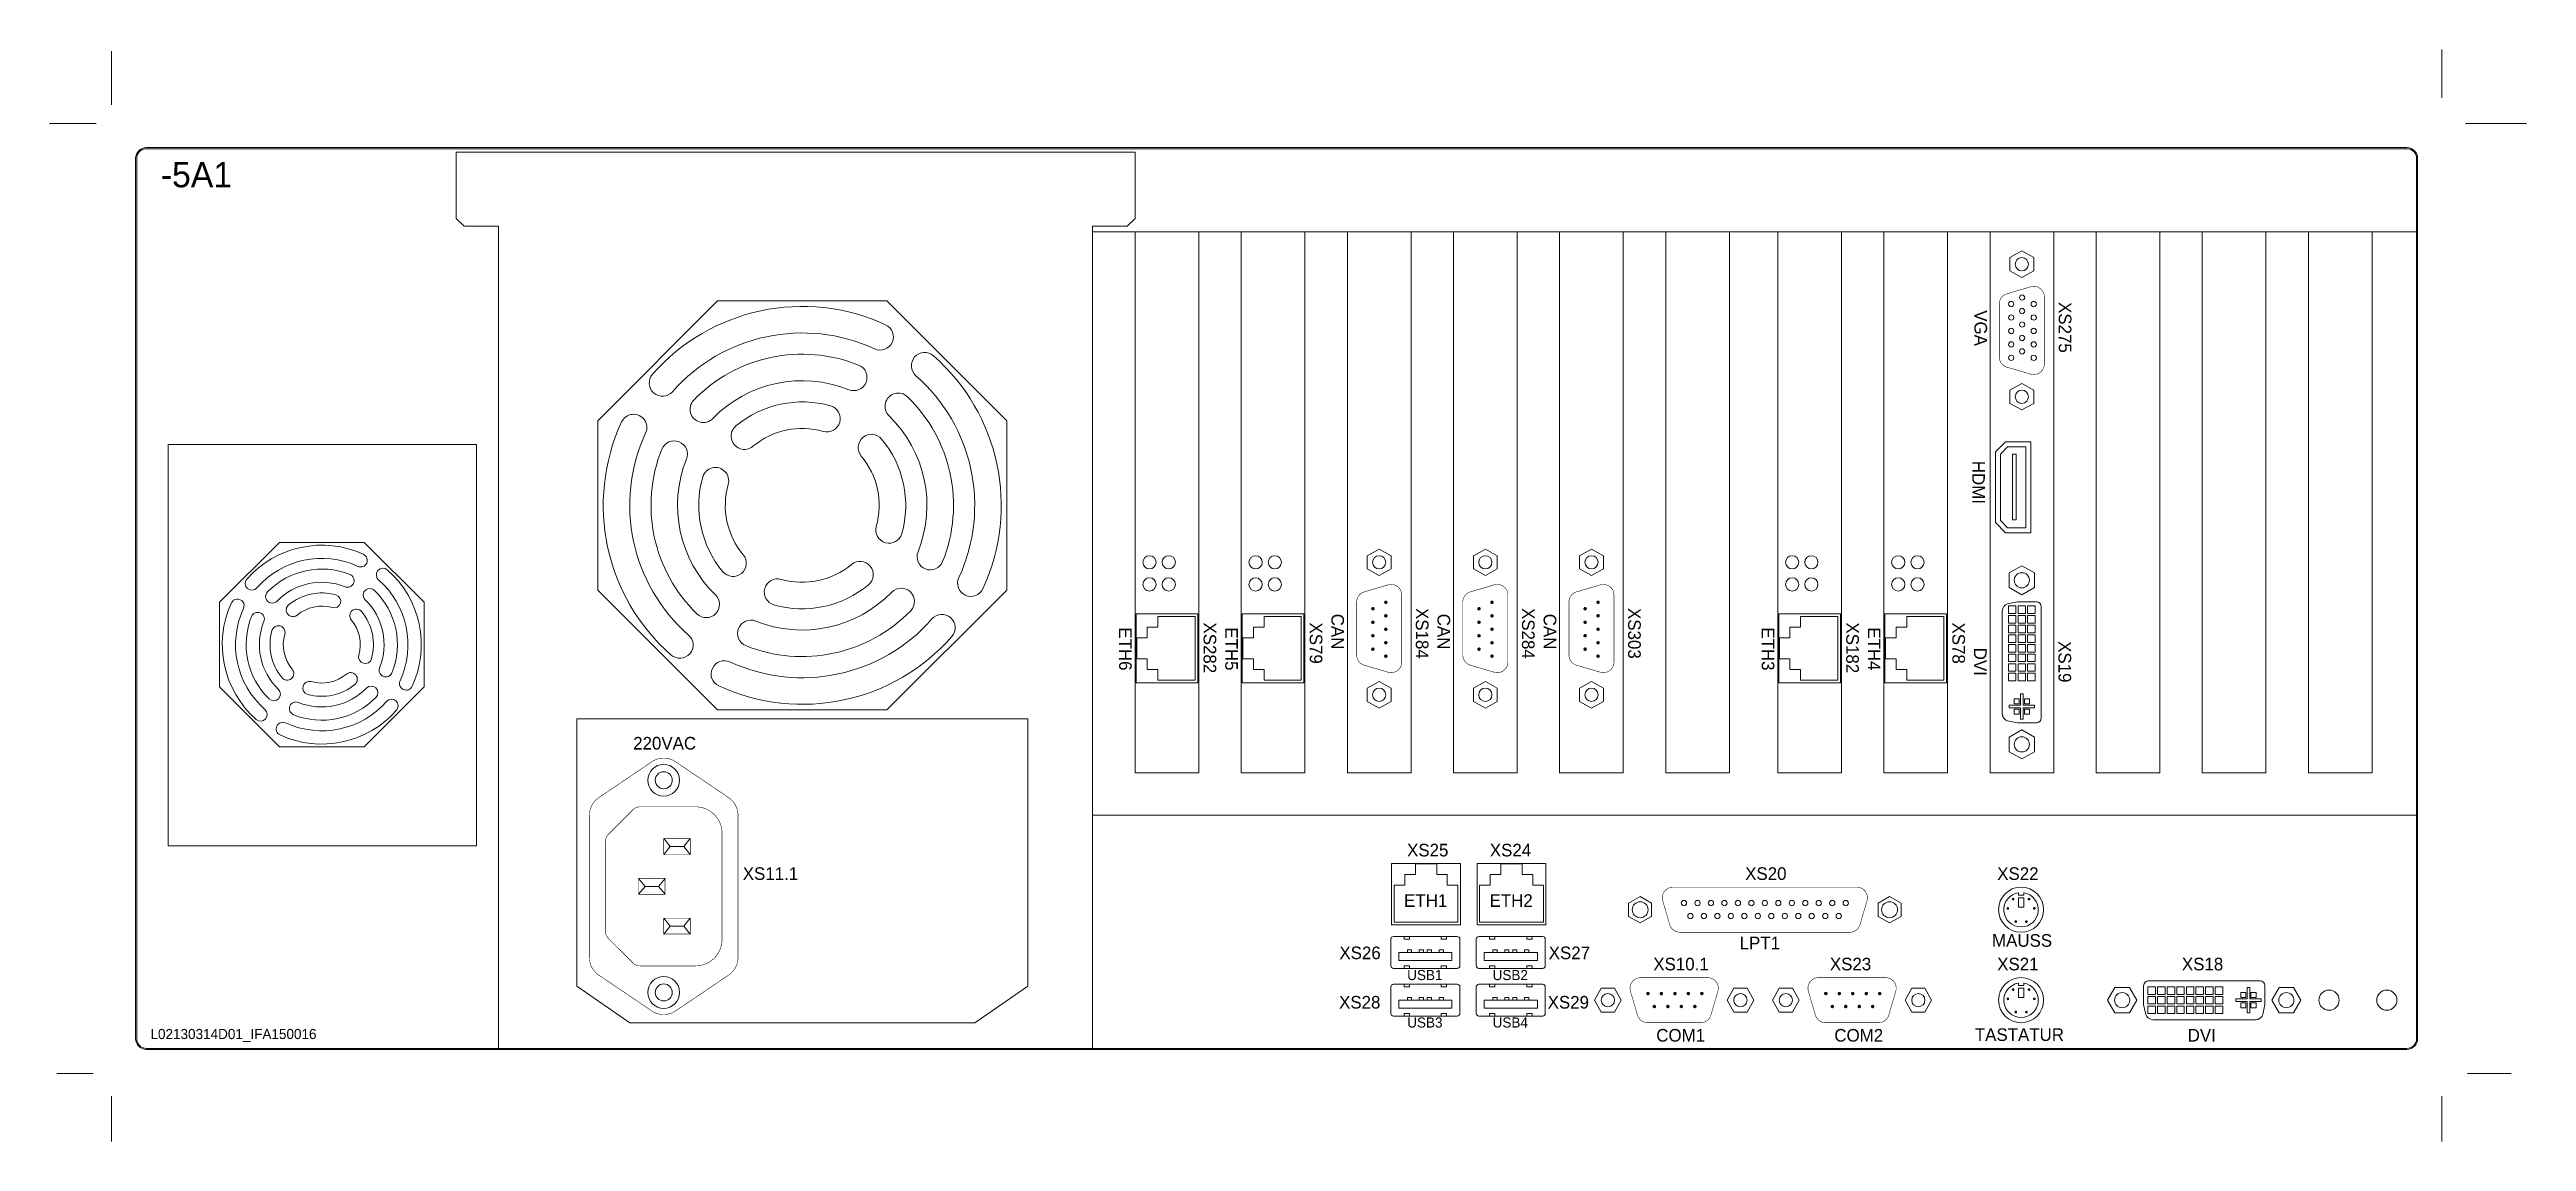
# Model space of a CAD drawing. Extents: x -2364 to 9601, y -871 to 1549.
# Drawn here: x 108.4 to 598.6, y 1332.4 to 1548.6 of the extents above; entities that cross this region are included whole.
import ezdxf

# ---------------------------------------------------------------- set-up
doc = ezdxf.new("R2010")
doc.units = 0
doc.layers.get('0').update_dxf_attribs({"linetype": 'CONTINUOUS'})
doc.layers.add('NRS', color=1, linetype='CONTINUOUS')

msp = doc.modelspace()

# ---------------------------------------------------------------- texts
at = {"color": 7, "lineweight": 13}
for s, height, p in [('-5A1', 5, (130.39235, 1521.29513)), ('L02130314D01_IFA150016', 2, (128.35063, 1352.64483))]:
    msp.add_text(s, height=height, dxfattribs=at).set_placement(p)
at = {"layer": 'NRS', "color": 7, "lineweight": 13}
for s, p in [('VGA', (489.33907, 1496.94442)), ('XS275', (506.03495, 1498.56993)), ('HDMI', (488.90539, 1467.13046)), ('CAN', (362.06844, 1436.85617)), ('XS184', (378.78933, 1437.98216)), ('CAN', (383.07461, 1436.85617)), ('XS284', (399.7955, 1437.98216)), ('CAN', (404.08078, 1436.85617)), ('XS303', (420.80167, 1437.98216)), ('ETH6', (320.0561, 1434.16501)), ('XS282', (336.77698, 1435.12778)), ('ETH5', (341.06227, 1434.16501)), ('XS79', (357.78315, 1435.12778)), ('ETH3', (447.24583, 1434.16501)), ('XS182', (463.96672, 1435.12778)), ('ETH4', (468.252, 1434.16501)), ('XS78', (484.97289, 1435.12778)), ('DVI', (489.25818, 1430.12873)), ('XS19', (505.97906, 1431.43128))]:
    msp.add_text(s, height=2.5, rotation=270, dxfattribs=at).set_placement(p)
for s, height, p in [('220VAC', 2.5, (223.89239, 1409.96971)), ('XS25', 2.5, (377.05535, 1388.80411)), ('XS24', 2.5, (393.43267, 1388.80411)), ('XS11.1', 2.5, (245.57574, 1384.1538)), ('XS20', 2.5, (443.97128, 1384.1538)), ('XS22', 2.5, (493.85558, 1384.1538)), ('ETH1', 2.5, (376.46678, 1378.81572)), ('ETH2', 2.5, (393.37636, 1378.81572)), ('LPT1', 2.5, (442.87107, 1370.40994)), ('MAUSS', 2.5, (492.82782, 1370.91489)), ('XS26', 2.5, (363.6606, 1368.46085)), ('XS27', 2.5, (405.0931, 1368.46085)), ('XS10.1', 2.5, (425.7894, 1366.24346)), ('XS23', 2.5, (460.73337, 1366.24346)), ('XS21', 2.5, (493.85558, 1366.24346)), ('XS18', 2.5, (530.40638, 1366.24346)), ('USB1', 2, (377.07689, 1364.31656)), ('USB2', 2, (393.98647, 1364.31656)), ('XS28', 2.5, (363.59899, 1358.6808)), ('XS29', 2.5, (404.88153, 1358.6808)), ('USB3', 2, (377.08076, 1354.92154)), ('USB4', 2, (393.99034, 1354.92154)), ('COM1', 2.5, (426.37423, 1352.13915)), ('COM2', 2.5, (461.61961, 1352.13915)), ('TASTATUR', 2.5, (489.42247, 1352.26278)), ('DVI', 2.5, (531.55656, 1352.13915))]:
    msp.add_text(s, height=height, dxfattribs=at).set_placement(p)

# ---------------------------------------------------------------- linework, layer by layer
at = {"color": 7, "lineweight": 13}
for p, q in [((120.62834, 1548.23748), (120.62834, 1537.63998)), ((581.84091, 1538.9886), (581.84091, 1548.57464)), ((117.59395, 1533.93128), (108.37565, 1533.93128)), ((598.5985, 1533.93128), (586.56107, 1533.93128)), ((125.41828, 1527.04072), (125.41828, 1352.6895)), ((125.62834, 1527.04072), (125.62834, 1352.6895)), ((574.95035, 1529.14134), (127.51889, 1529.14134)), ((574.95035, 1528.93128), (127.51889, 1528.93128)), ((188.82701, 1515.12335), (188.82701, 1528.2272)), ((188.82701, 1528.2272), (323.21553, 1528.2272)), ((323.21553, 1515.12335), (323.21553, 1528.2272)), ((576.84091, 1352.6895), (576.84091, 1527.04072)), ((577.05097, 1352.6895), (577.05097, 1527.04072)), ((190.40505, 1513.58799), (188.82701, 1515.12335)), ((321.6375, 1513.58799), (323.21553, 1515.12335)), ((197.22274, 1513.58799), (190.40505, 1513.58799)), ((197.22274, 1513.58799), (197.22274, 1350.79894)), ((314.8198, 1512.49749), (314.8198, 1513.58799)), ((314.8198, 1513.58799), (321.6375, 1513.58799)), ((314.8198, 1512.49749), (576.84091, 1512.49749)), ((314.8198, 1512.49749), (314.8198, 1405.36601)), ((314.8198, 1512.49749), (314.8198, 1405.36601)), ((314.8198, 1512.49749), (314.8198, 1350.79894)), ((323.22227, 1512.49749), (323.22227, 1405.36601)), ((323.22227, 1512.49749), (323.22227, 1405.36601)), ((335.82598, 1512.49749), (335.82598, 1405.36601)), ((335.82598, 1512.49749), (335.82598, 1405.36601)), ((335.82598, 1512.49749), (335.82598, 1405.36601)), ((335.82598, 1512.49749), (335.82598, 1405.36601)), ((344.22844, 1512.49749), (344.22844, 1405.36601)), ((356.83215, 1512.49749), (356.83215, 1405.36601)), ((356.83215, 1512.49749), (356.83215, 1405.36601)), ((365.23462, 1512.49749), (365.23462, 1405.36601)), ((377.83832, 1512.49749), (377.83832, 1405.36601)), ((377.83832, 1512.49749), (377.83832, 1405.36601)), ((386.24079, 1512.49749), (386.24079, 1405.36601)), ((552.79287, 1512.49749), (393.44617, 1512.49749)), ((398.84449, 1512.49749), (398.84449, 1405.36601)), ((398.84449, 1512.49749), (398.84449, 1405.36601)), ((407.24696, 1512.49749), (407.24696, 1405.36601)), ((419.85066, 1512.49749), (419.85066, 1405.36601)), ((419.85066, 1512.49749), (419.85066, 1405.36601)), ((428.25313, 1512.49749), (428.25313, 1405.36601)), ((440.85683, 1512.49749), (440.85683, 1405.36601)), ((440.85683, 1512.49749), (440.85683, 1405.36601)), ((450.41201, 1512.49749), (450.41201, 1405.36601)), ((463.01571, 1512.49749), (463.01571, 1405.36601)), ((463.01571, 1512.49749), (463.01571, 1405.36601)), ((471.41818, 1512.49749), (471.41818, 1405.36601)), ((484.02188, 1512.49749), (484.02188, 1405.36601)), ((484.02188, 1512.49749), (484.02188, 1405.36601)), ((492.42435, 1512.49749), (492.42435, 1405.36601)), ((505.02806, 1512.49749), (505.02806, 1405.36601)), ((505.02806, 1512.49749), (505.02806, 1405.36601)), ((513.43052, 1512.49749), (513.43052, 1405.36601)), ((526.03423, 1512.49749), (526.03423, 1405.36601)), ((526.03423, 1512.49749), (526.03423, 1405.36601)), ((534.4367, 1512.49749), (534.4367, 1405.36601)), ((547.0404, 1512.49749), (547.0404, 1405.36601)), ((555.44287, 1512.49749), (555.44287, 1405.36601)), ((568.04657, 1512.49749), (568.04657, 1405.36601)), ((498.71993, 1508.68086), (496.35934, 1507.36942)), ((496.35934, 1507.36942), (496.35934, 1504.74655)), ((501.08052, 1507.36942), (498.71993, 1508.68086)), ((501.08052, 1504.74655), (501.08052, 1507.36942)), ((496.35934, 1504.74655), (498.71993, 1503.43511)), ((498.71993, 1503.43511), (501.08052, 1504.74655)), ((216.861, 1475.08559), (240.57808, 1498.80266)), ((240.57808, 1498.80266), (274.11909, 1498.80266)), ((274.11909, 1498.80266), (297.83616, 1475.08559)), ((498.71993, 1482.45211), (496.35934, 1481.14067)), ((496.35934, 1481.14067), (496.35934, 1478.51779)), ((501.08052, 1481.14067), (498.71993, 1482.45211)), ((501.08052, 1478.51779), (501.08052, 1481.14067)), ((496.35934, 1478.51779), (498.71993, 1477.20636)), ((498.71993, 1477.20636), (501.08052, 1478.51779)), ((216.861, 1441.54458), (216.861, 1475.08559)), ((297.83616, 1475.08559), (297.83616, 1441.54458)), ((493.4966, 1468.89618), (495.4966, 1470.89618)), ((495.4966, 1470.89618), (500.4966, 1470.89618)), ((500.4966, 1470.89618), (500.4966, 1452.89618)), ((493.4966, 1454.89618), (493.4966, 1468.89618)), ((494.4966, 1468.48196), (495.91081, 1469.89618)), ((494.4966, 1455.31039), (494.4966, 1468.48196)), ((495.91081, 1469.89618), (499.4966, 1469.89618)), ((496.89457, 1468.48196), (497.63006, 1468.48196)), ((496.89457, 1468.48196), (496.89457, 1455.47176)), ((497.63006, 1468.48196), (497.63006, 1455.47176)), ((499.4966, 1469.89618), (499.4966, 1453.89618)), ((493.4966, 1454.89618), (495.4966, 1452.89618)), ((494.4966, 1455.31039), (495.91081, 1453.89618)), ((500.4966, 1452.89618), (495.4966, 1452.89618)), ((499.4966, 1453.89618), (495.91081, 1453.89618)), ((497.63006, 1455.47176), (496.89457, 1455.47176)), ((142.00953, 1439.12736), (153.86807, 1450.9859)), ((153.86807, 1450.9859), (170.63858, 1450.9859)), ((170.63858, 1450.9859), (182.49711, 1439.12736)), ((369.17588, 1448.35349), (371.53647, 1449.66493)), ((369.17588, 1445.73062), (369.17588, 1448.35349)), ((371.53647, 1449.66493), (373.89706, 1448.35349)), ((373.89706, 1448.35349), (373.89706, 1445.73062)), ((390.18205, 1448.35349), (392.54264, 1449.66493)), ((390.18205, 1445.73062), (390.18205, 1448.35349)), ((392.54264, 1449.66493), (394.90323, 1448.35349)), ((394.90323, 1448.35349), (394.90323, 1445.73062)), ((411.18822, 1448.35349), (413.54881, 1449.66493)), ((411.18822, 1445.73062), (411.18822, 1448.35349)), ((413.54881, 1449.66493), (415.9094, 1448.35349)), ((415.9094, 1448.35349), (415.9094, 1445.73062)), ((498.71993, 1446.37387), (496.21993, 1444.9305)), ((501.21993, 1444.9305), (498.71993, 1446.37387)), ((240.57808, 1417.8275), (216.861, 1441.54458)), ((297.83616, 1441.54458), (274.11909, 1417.8275)), ((371.53647, 1444.41918), (369.17588, 1445.73062)), ((373.89706, 1445.73062), (371.53647, 1444.41918)), ((392.54264, 1444.41918), (390.18205, 1445.73062)), ((394.90323, 1445.73062), (392.54264, 1444.41918)), ((413.54881, 1444.41918), (411.18822, 1445.73062)), ((415.9094, 1445.73062), (413.54881, 1444.41918)), ((496.21993, 1444.9305), (496.21993, 1442.04375)), ((496.21993, 1442.04375), (498.71993, 1440.60037)), ((498.71993, 1440.60037), (501.21993, 1442.04375)), ((501.21993, 1442.04375), (501.21993, 1444.9305)), ((142.00953, 1422.35685), (142.00953, 1439.12736)), ((182.49711, 1439.12736), (182.49711, 1422.35685)), ((335.62201, 1436.8278), (323.42624, 1436.8278)), ((323.42624, 1423.17378), (323.42624, 1436.8278)), ((335.62201, 1423.17378), (335.62201, 1436.8278)), ((356.62818, 1436.8278), (344.43241, 1436.8278)), ((344.43241, 1423.17378), (344.43241, 1436.8278)), ((356.62818, 1423.17378), (356.62818, 1436.8278)), ((462.81174, 1436.8278), (450.61598, 1436.8278)), ((450.61598, 1423.17378), (450.61598, 1436.8278)), ((462.81174, 1423.17378), (462.81174, 1436.8278)), ((483.81791, 1436.8278), (471.62215, 1436.8278)), ((471.62215, 1423.17378), (471.62215, 1436.8278)), ((483.81791, 1423.17378), (483.81791, 1436.8278)), ((494.85993, 1437.40598), (494.85993, 1417.06826)), ((497.85993, 1439.23712), (495.88559, 1438.82901)), ((497.56493, 1438.39712), (496.06493, 1438.39712)), ((496.06493, 1438.39712), (496.06493, 1436.89712)), ((497.56493, 1436.89712), (496.06493, 1436.89712)), ((496.06493, 1436.49212), (496.06493, 1434.99212)), ((497.56493, 1436.49212), (496.06493, 1436.49212)), ((497.56493, 1438.39712), (497.56493, 1436.89712)), ((497.56493, 1436.49212), (497.56493, 1434.99212)), ((497.85993, 1439.23712), (501.57993, 1439.23712)), ((497.96993, 1438.39712), (499.46993, 1438.39712)), ((497.96993, 1438.39712), (497.96993, 1436.89712)), ((497.96993, 1436.89712), (499.46993, 1436.89712)), ((497.96993, 1436.49212), (497.96993, 1434.99212)), ((497.96993, 1436.49212), (499.46993, 1436.49212)), ((499.46993, 1438.39712), (499.46993, 1436.89712)), ((499.46993, 1436.49212), (499.46993, 1434.99212)), ((499.87493, 1438.39712), (501.37493, 1438.39712)), ((499.87493, 1438.39712), (499.87493, 1436.89712)), ((499.87493, 1436.89712), (501.37493, 1436.89712)), ((499.87493, 1436.49212), (501.37493, 1436.49212)), ((499.87493, 1436.49212), (499.87493, 1434.99212)), ((501.37493, 1438.39712), (501.37493, 1436.89712)), ((501.37493, 1436.49212), (501.37493, 1434.99212)), ((502.57993, 1438.23712), (502.57993, 1416.23712)), ((323.54346, 1427.90017), (323.54346, 1432.10141)), ((323.54346, 1432.10141), (325.64408, 1432.10141)), ((325.64408, 1432.10141), (325.64408, 1434.20202)), ((325.64408, 1434.20202), (327.74469, 1434.20202)), ((327.74469, 1436.30264), (335.09685, 1436.30264)), ((327.74469, 1434.20202), (327.74469, 1436.30264)), ((335.09685, 1436.30264), (335.09685, 1423.69894)), ((344.54963, 1427.90017), (344.54963, 1432.10141)), ((344.54963, 1432.10141), (346.65025, 1432.10141)), ((346.65025, 1432.10141), (346.65025, 1434.20202)), ((346.65025, 1434.20202), (348.75086, 1434.20202)), ((348.75086, 1436.30264), (356.10302, 1436.30264)), ((348.75086, 1434.20202), (348.75086, 1436.30264)), ((356.10302, 1436.30264), (356.10302, 1423.69894)), ((450.73319, 1427.90017), (450.73319, 1432.10141)), ((450.73319, 1432.10141), (452.83381, 1432.10141)), ((452.83381, 1432.10141), (452.83381, 1434.20202)), ((452.83381, 1434.20202), (454.93443, 1434.20202)), ((454.93443, 1436.30264), (462.28659, 1436.30264)), ((454.93443, 1434.20202), (454.93443, 1436.30264)), ((462.28659, 1436.30264), (462.28659, 1423.69894)), ((471.73937, 1427.90017), (471.73937, 1432.10141)), ((471.73937, 1432.10141), (473.83998, 1432.10141)), ((473.83998, 1432.10141), (473.83998, 1434.20202)), ((473.83998, 1434.20202), (475.9406, 1434.20202)), ((475.9406, 1436.30264), (483.29276, 1436.30264)), ((475.9406, 1434.20202), (475.9406, 1436.30264)), ((483.29276, 1436.30264), (483.29276, 1423.69894)), ((497.56493, 1434.99212), (496.06493, 1434.99212)), ((496.06493, 1434.58712), (496.06493, 1433.08712)), ((497.56493, 1434.58712), (496.06493, 1434.58712)), ((497.56493, 1433.08712), (496.06493, 1433.08712)), ((496.06493, 1432.68212), (496.06493, 1431.18212)), ((497.56493, 1432.68212), (496.06493, 1432.68212)), ((497.56493, 1434.58712), (497.56493, 1433.08712)), ((497.56493, 1432.68212), (497.56493, 1431.18212)), ((497.96993, 1434.99212), (499.46993, 1434.99212)), ((497.96993, 1434.58712), (497.96993, 1433.08712)), ((497.96993, 1434.58712), (499.46993, 1434.58712)), ((497.96993, 1433.08712), (499.46993, 1433.08712)), ((497.96993, 1432.68212), (497.96993, 1431.18212)), ((497.96993, 1432.68212), (499.46993, 1432.68212)), ((499.46993, 1434.58712), (499.46993, 1433.08712)), ((499.46993, 1432.68212), (499.46993, 1431.18212)), ((499.87493, 1434.99212), (501.37493, 1434.99212)), ((499.87493, 1434.58712), (501.37493, 1434.58712)), ((499.87493, 1434.58712), (499.87493, 1433.08712)), ((499.87493, 1433.08712), (501.37493, 1433.08712)), ((499.87493, 1432.68212), (501.37493, 1432.68212)), ((499.87493, 1432.68212), (499.87493, 1431.18212)), ((501.37493, 1434.58712), (501.37493, 1433.08712)), ((501.37493, 1432.68212), (501.37493, 1431.18212)), ((325.64408, 1427.90017), (323.54346, 1427.90017)), ((325.64408, 1425.79956), (325.64408, 1427.90017)), ((346.65025, 1427.90017), (344.54963, 1427.90017)), ((346.65025, 1425.79956), (346.65025, 1427.90017)), ((452.83381, 1427.90017), (450.73319, 1427.90017)), ((452.83381, 1425.79956), (452.83381, 1427.90017)), ((473.83998, 1427.90017), (471.73937, 1427.90017)), ((473.83998, 1425.79956), (473.83998, 1427.90017)), ((497.56493, 1431.18212), (496.06493, 1431.18212)), ((496.06493, 1430.77712), (496.06493, 1429.27712)), ((497.56493, 1430.77712), (496.06493, 1430.77712)), ((497.56493, 1429.27712), (496.06493, 1429.27712)), ((496.06493, 1428.87212), (496.06493, 1427.37212)), ((497.56493, 1428.87212), (496.06493, 1428.87212)), ((497.56493, 1427.37212), (496.06493, 1427.37212)), ((496.06493, 1426.96712), (496.06493, 1425.46712)), ((497.56493, 1426.96712), (496.06493, 1426.96712)), ((497.56493, 1430.77712), (497.56493, 1429.27712)), ((497.56493, 1428.87212), (497.56493, 1427.37212)), ((497.56493, 1426.96712), (497.56493, 1425.46712)), ((497.96993, 1431.18212), (499.46993, 1431.18212)), ((497.96993, 1430.77712), (497.96993, 1429.27712)), ((497.96993, 1430.77712), (499.46993, 1430.77712)), ((497.96993, 1429.27712), (499.46993, 1429.27712)), ((497.96993, 1428.87212), (497.96993, 1427.37212)), ((497.96993, 1428.87212), (499.46993, 1428.87212)), ((497.96993, 1427.37212), (499.46993, 1427.37212)), ((497.96993, 1426.96712), (497.96993, 1425.46712)), ((497.96993, 1426.96712), (499.46993, 1426.96712)), ((499.46993, 1430.77712), (499.46993, 1429.27712)), ((499.46993, 1428.87212), (499.46993, 1427.37212)), ((499.46993, 1426.96712), (499.46993, 1425.46712)), ((499.87493, 1431.18212), (501.37493, 1431.18212)), ((499.87493, 1430.77712), (501.37493, 1430.77712)), ((499.87493, 1430.77712), (499.87493, 1429.27712)), ((499.87493, 1429.27712), (501.37493, 1429.27712)), ((499.87493, 1428.87212), (501.37493, 1428.87212)), ((499.87493, 1428.87212), (499.87493, 1427.37212)), ((499.87493, 1427.37212), (501.37493, 1427.37212)), ((499.87493, 1426.96712), (501.37493, 1426.96712)), ((499.87493, 1426.96712), (499.87493, 1425.46712)), ((501.37493, 1430.77712), (501.37493, 1429.27712)), ((501.37493, 1428.87212), (501.37493, 1427.37212)), ((501.37493, 1426.96712), (501.37493, 1425.46712)), ((153.86807, 1410.49832), (142.00953, 1422.35685)), ((182.49711, 1422.35685), (170.63858, 1410.49832)), ((323.42624, 1423.17378), (335.62201, 1423.17378)), ((327.74469, 1425.79956), (325.64408, 1425.79956)), ((327.74469, 1423.69894), (327.74469, 1425.79956)), ((335.09685, 1423.69894), (327.74469, 1423.69894)), ((344.43241, 1423.17378), (356.62818, 1423.17378)), ((348.75086, 1425.79956), (346.65025, 1425.79956)), ((348.75086, 1423.69894), (348.75086, 1425.79956)), ((356.10302, 1423.69894), (348.75086, 1423.69894)), ((369.17588, 1422.12474), (371.53647, 1423.43618)), ((369.17588, 1419.50186), (369.17588, 1422.12474)), ((371.53647, 1423.43618), (373.89706, 1422.12474)), ((373.89706, 1422.12474), (373.89706, 1419.50186)), ((390.18205, 1422.12474), (392.54264, 1423.43618)), ((390.18205, 1419.50186), (390.18205, 1422.12474)), ((392.54264, 1423.43618), (394.90323, 1422.12474)), ((394.90323, 1422.12474), (394.90323, 1419.50186)), ((411.18822, 1422.12474), (413.54881, 1423.43618)), ((411.18822, 1419.50186), (411.18822, 1422.12474)), ((413.54881, 1423.43618), (415.9094, 1422.12474)), ((415.9094, 1422.12474), (415.9094, 1419.50186)), ((450.61598, 1423.17378), (462.81174, 1423.17378)), ((454.93443, 1425.79956), (452.83381, 1425.79956)), ((454.93443, 1423.69894), (454.93443, 1425.79956)), ((462.28659, 1423.69894), (454.93443, 1423.69894)), ((471.62215, 1423.17378), (483.81791, 1423.17378)), ((475.9406, 1425.79956), (473.83998, 1425.79956)), ((475.9406, 1423.69894), (475.9406, 1425.79956)), ((483.29276, 1423.69894), (475.9406, 1423.69894)), ((497.56493, 1425.46712), (496.06493, 1425.46712)), ((496.06493, 1425.06212), (496.06493, 1423.56212)), ((497.56493, 1425.06212), (496.06493, 1425.06212)), ((497.56493, 1423.56212), (496.06493, 1423.56212)), ((497.56493, 1425.06212), (497.56493, 1423.56212)), ((497.96993, 1425.46712), (499.46993, 1425.46712)), ((497.96993, 1425.06212), (497.96993, 1423.56212)), ((497.96993, 1425.06212), (499.46993, 1425.06212)), ((497.96993, 1423.56212), (499.46993, 1423.56212)), ((499.46993, 1425.06212), (499.46993, 1423.56212)), ((499.87493, 1425.46712), (501.37493, 1425.46712)), ((499.87493, 1425.06212), (501.37493, 1425.06212)), ((499.87493, 1425.06212), (499.87493, 1423.56212)), ((499.87493, 1423.56212), (501.37493, 1423.56212)), ((501.37493, 1425.06212), (501.37493, 1423.56212)), ((274.11909, 1417.8275), (240.57808, 1417.8275)), ((371.53647, 1418.19043), (369.17588, 1419.50186)), ((373.89706, 1419.50186), (371.53647, 1418.19043)), ((392.54264, 1418.19043), (390.18205, 1419.50186)), ((394.90323, 1419.50186), (392.54264, 1418.19043)), ((413.54881, 1418.19043), (411.18822, 1419.50186)), ((415.9094, 1419.50186), (413.54881, 1418.19043)), ((496.21993, 1418.73712), (498.46993, 1418.73712)), ((496.21993, 1418.73712), (496.21993, 1418.23712)), ((496.21993, 1418.23712), (498.46993, 1418.23712)), ((497.21993, 1419.98712), (497.21993, 1418.98712)), ((498.21993, 1419.98712), (497.21993, 1419.98712)), ((498.21993, 1418.98712), (497.21993, 1418.98712)), ((498.21993, 1417.98712), (497.21993, 1417.98712)), ((497.21993, 1417.98712), (497.21993, 1416.98712)), ((498.21993, 1416.98712), (497.21993, 1416.98712)), ((498.21993, 1419.98712), (498.21993, 1418.98712)), ((498.21993, 1417.98712), (498.21993, 1416.98712)), ((498.46993, 1420.98712), (498.46993, 1418.73712)), ((498.46993, 1420.98712), (498.96993, 1420.98712)), ((498.46993, 1418.23712), (498.46993, 1415.98712)), ((498.96993, 1420.98712), (498.96993, 1418.73712)), ((498.96993, 1418.73712), (501.21993, 1418.73712)), ((498.96993, 1418.23712), (498.96993, 1415.98712)), ((498.96993, 1418.23712), (501.21993, 1418.23712)), ((499.21993, 1419.98712), (500.21993, 1419.98712)), ((499.21993, 1419.98712), (499.21993, 1418.98712)), ((499.21993, 1418.98712), (500.21993, 1418.98712)), ((499.21993, 1417.98712), (500.21993, 1417.98712)), ((499.21993, 1417.98712), (499.21993, 1416.98712)), ((499.21993, 1416.98712), (500.21993, 1416.98712)), ((500.21993, 1419.98712), (500.21993, 1418.98712)), ((500.21993, 1417.98712), (500.21993, 1416.98712)), ((501.21993, 1418.73712), (501.21993, 1418.23712)), ((212.71047, 1363.14584), (212.71047, 1416.03611)), ((301.9867, 1416.03611), (212.71047, 1416.03611)), ((301.9867, 1363.14584), (301.9867, 1416.03611)), ((497.85993, 1415.23712), (495.88559, 1415.64524)), ((496.21993, 1412.4305), (498.71993, 1413.87387)), ((496.21993, 1409.54375), (496.21993, 1412.4305)), ((497.85993, 1415.23712), (501.57993, 1415.23712)), ((498.46993, 1415.98712), (498.96993, 1415.98712)), ((498.71993, 1413.87387), (501.21993, 1412.4305)), ((501.21993, 1412.4305), (501.21993, 1409.54375)), ((170.63858, 1410.49832), (153.86807, 1410.49832)), ((498.71993, 1408.10037), (496.21993, 1409.54375)), ((501.21993, 1409.54375), (498.71993, 1408.10037)), ((335.82598, 1405.36601), (323.22227, 1405.36601)), ((356.83215, 1405.36601), (344.22844, 1405.36601)), ((377.83832, 1405.36601), (365.23462, 1405.36601)), ((398.84449, 1405.36601), (386.24079, 1405.36601)), ((419.85066, 1405.36601), (407.24696, 1405.36601)), ((440.85683, 1405.36601), (428.25313, 1405.36601)), ((463.01571, 1405.36601), (450.41201, 1405.36601)), ((484.02188, 1405.36601), (471.41818, 1405.36601)), ((505.02806, 1405.36601), (492.42435, 1405.36601)), ((526.03423, 1405.36601), (513.43052, 1405.36601)), ((547.0404, 1405.36601), (534.4367, 1405.36601)), ((568.04657, 1405.36601), (555.44287, 1405.36601)), ((229.93009, 1392.33159), (231.2268, 1390.75613)), ((235.18163, 1392.33159), (233.88492, 1390.75613)), ((576.84091, 1396.96354), (314.8198, 1396.96354)), ((231.2268, 1390.75613), (229.93009, 1389.18067)), ((233.88492, 1390.75613), (231.2268, 1390.75613)), ((233.88492, 1390.75613), (235.18163, 1389.18067)), ((373.98534, 1387.42971), (373.98534, 1375.23395)), ((373.98534, 1387.42971), (387.63935, 1387.42971)), ((387.63935, 1375.23395), (387.63935, 1387.42971)), ((390.89492, 1387.42971), (390.89492, 1375.23395)), ((390.89492, 1387.42971), (404.54893, 1387.42971)), ((404.54893, 1375.23395), (404.54893, 1387.42971)), ((224.94112, 1384.45428), (226.23784, 1382.87882)), ((226.23784, 1382.87882), (224.94112, 1381.30335)), ((228.89595, 1382.87882), (226.23784, 1382.87882)), ((230.19267, 1384.45428), (228.89595, 1382.87882)), ((228.89595, 1382.87882), (230.19267, 1381.30335)), ((374.51049, 1375.7591), (374.51049, 1383.11126)), ((374.51049, 1383.11126), (376.61111, 1383.11126)), ((376.61111, 1383.11126), (376.61111, 1385.21188)), ((376.61111, 1385.21188), (378.71173, 1385.21188)), ((378.71173, 1387.3125), (382.91296, 1387.3125)), ((378.71173, 1385.21188), (378.71173, 1387.3125)), ((382.91296, 1387.3125), (382.91296, 1385.21188)), ((382.91296, 1385.21188), (385.01358, 1385.21188)), ((385.01358, 1385.21188), (385.01358, 1383.11126)), ((385.01358, 1383.11126), (387.11419, 1383.11126)), ((387.11419, 1383.11126), (387.11419, 1375.7591)), ((391.42007, 1383.11126), (393.52069, 1383.11126)), ((391.42007, 1375.7591), (391.42007, 1383.11126)), ((393.52069, 1385.21188), (395.62131, 1385.21188)), ((393.52069, 1383.11126), (393.52069, 1385.21188)), ((395.62131, 1385.21188), (395.62131, 1387.3125)), ((395.62131, 1387.3125), (399.82254, 1387.3125)), ((399.82254, 1387.3125), (399.82254, 1385.21188)), ((399.82254, 1385.21188), (401.92316, 1385.21188)), ((401.92316, 1385.21188), (401.92316, 1383.11126)), ((401.92316, 1383.11126), (404.02377, 1383.11126)), ((404.02377, 1383.11126), (404.02377, 1375.7591)), ((420.90873, 1379.56526), (423.18271, 1380.87814)), ((420.90873, 1376.93949), (420.90873, 1379.56526)), ((423.18271, 1380.87814), (425.4567, 1379.56526)), ((425.4567, 1379.56526), (425.4567, 1376.93949)), ((470.27323, 1379.56526), (472.54722, 1380.87814)), ((470.27323, 1376.93949), (470.27323, 1379.56526)), ((472.54722, 1380.87814), (474.8212, 1379.56526)), ((474.8212, 1379.56526), (474.8212, 1376.93949)), ((498.05243, 1381.66211), (498.05243, 1381.13753)), ((498.05243, 1381.13753), (499.10158, 1381.13753)), ((498.05243, 1378.77695), (498.05243, 1380.61296)), ((498.05243, 1380.61296), (499.10158, 1380.61296)), ((499.10158, 1378.77695), (498.05243, 1378.77695)), ((499.10158, 1381.13753), (499.10158, 1381.66211)), ((499.10158, 1380.61296), (499.10158, 1378.77695)), ((229.93009, 1376.57696), (231.2268, 1375.0015)), ((231.2268, 1375.0015), (229.93009, 1373.42604)), ((233.88492, 1375.0015), (231.2268, 1375.0015)), ((235.18163, 1376.57696), (233.88492, 1375.0015)), ((233.88492, 1375.0015), (235.18163, 1373.42604)), ((373.98534, 1375.23395), (387.63935, 1375.23395)), ((374.37545, 1372.94675), (386.98017, 1372.94675)), ((387.11419, 1375.7591), (374.51049, 1375.7591)), ((376.47624, 1372.42155), (376.47624, 1372.94675)), ((377.52663, 1372.42155), (377.52663, 1372.94675)), ((383.82899, 1372.94675), (383.82899, 1372.42155)), ((384.87938, 1372.94675), (384.87938, 1372.42155)), ((390.89492, 1375.23395), (404.54893, 1375.23395)), ((391.28503, 1372.94675), (403.88975, 1372.94675)), ((404.02377, 1375.7591), (391.42007, 1375.7591)), ((393.38582, 1372.42155), (393.38582, 1372.94675)), ((394.43621, 1372.42155), (394.43621, 1372.94675)), ((400.73857, 1372.94675), (400.73857, 1372.42155)), ((401.78896, 1372.94675), (401.78896, 1372.42155)), ((423.18271, 1375.6266), (420.90873, 1376.93949)), ((425.4567, 1376.93949), (423.18271, 1375.6266)), ((472.54722, 1375.6266), (470.27323, 1376.93949)), ((474.8212, 1376.93949), (472.54722, 1375.6266)), ((373.85026, 1367.16959), (373.85026, 1372.42155)), ((385.92978, 1369.79557), (375.42585, 1369.79557)), ((375.42585, 1369.79557), (375.42585, 1368.21998)), ((375.42585, 1368.21998), (385.92978, 1368.21998)), ((376.47624, 1372.42155), (377.52663, 1372.42155)), ((377.94679, 1370.32077), (377.10647, 1370.32077)), ((377.10647, 1370.32077), (377.10647, 1369.79557)), ((377.94679, 1370.32077), (377.94679, 1369.79557)), ((380.31017, 1370.32077), (379.46986, 1370.32077)), ((379.46986, 1370.32077), (379.46986, 1369.79557)), ((380.31017, 1370.32077), (380.31017, 1369.79557)), ((381.04545, 1369.79557), (381.04545, 1370.32077)), ((381.88576, 1370.32077), (381.04545, 1370.32077)), ((381.88576, 1369.79557), (381.88576, 1370.32077)), ((383.40883, 1369.79557), (383.40883, 1370.32077)), ((384.24915, 1370.32077), (383.40883, 1370.32077)), ((383.82899, 1372.42155), (384.87938, 1372.42155)), ((384.24915, 1369.79557), (384.24915, 1370.32077)), ((385.92978, 1368.21998), (385.92978, 1369.79557)), ((387.50537, 1372.42155), (387.50537, 1367.16959)), ((390.75984, 1367.16959), (390.75984, 1372.42155)), ((392.33543, 1369.79557), (392.33543, 1368.21998)), ((402.83936, 1369.79557), (392.33543, 1369.79557)), ((392.33543, 1368.21998), (402.83936, 1368.21998)), ((393.38582, 1372.42155), (394.43621, 1372.42155)), ((394.85637, 1370.32077), (394.01605, 1370.32077)), ((394.01605, 1370.32077), (394.01605, 1369.79557)), ((394.85637, 1370.32077), (394.85637, 1369.79557)), ((397.21975, 1370.32077), (396.37944, 1370.32077)), ((396.37944, 1370.32077), (396.37944, 1369.79557)), ((397.21975, 1370.32077), (397.21975, 1369.79557)), ((397.95503, 1369.79557), (397.95503, 1370.32077)), ((398.79534, 1370.32077), (397.95503, 1370.32077)), ((398.79534, 1369.79557), (398.79534, 1370.32077)), ((400.31841, 1369.79557), (400.31841, 1370.32077)), ((401.15873, 1370.32077), (400.31841, 1370.32077)), ((400.73857, 1372.42155), (401.78896, 1372.42155)), ((401.15873, 1369.79557), (401.15873, 1370.32077)), ((402.83936, 1368.21998), (402.83936, 1369.79557)), ((404.41495, 1372.42155), (404.41495, 1367.16959)), ((212.71047, 1363.14584), (223.21355, 1355.84042)), ((301.9867, 1363.14584), (291.48361, 1355.84042)), ((373.85026, 1357.71605), (373.85026, 1362.96802)), ((386.98017, 1366.64439), (374.37545, 1366.64439)), ((374.37545, 1363.49321), (386.98017, 1363.49321)), ((376.47624, 1366.64439), (376.47624, 1367.16959)), ((377.52663, 1367.16959), (376.47624, 1367.16959)), ((376.47624, 1362.96802), (376.47624, 1363.49321)), ((376.47624, 1362.96802), (377.52663, 1362.96802)), ((377.52663, 1366.64439), (377.52663, 1367.16959)), ((377.52663, 1362.96802), (377.52663, 1363.49321)), ((384.87938, 1367.16959), (383.82899, 1367.16959)), ((383.82899, 1367.16959), (383.82899, 1366.64439)), ((383.82899, 1363.49321), (383.82899, 1362.96802)), ((383.82899, 1362.96802), (384.87938, 1362.96802)), ((384.87938, 1367.16959), (384.87938, 1366.64439)), ((384.87938, 1363.49321), (384.87938, 1362.96802)), ((387.50537, 1362.96802), (387.50537, 1357.71605)), ((390.75984, 1357.71605), (390.75984, 1362.96802)), ((403.88975, 1366.64439), (391.28503, 1366.64439)), ((391.28503, 1363.49321), (403.88975, 1363.49321)), ((393.38582, 1366.64439), (393.38582, 1367.16959)), ((394.43621, 1367.16959), (393.38582, 1367.16959)), ((393.38582, 1362.96802), (393.38582, 1363.49321)), ((393.38582, 1362.96802), (394.43621, 1362.96802)), ((394.43621, 1366.64439), (394.43621, 1367.16959)), ((394.43621, 1362.96802), (394.43621, 1363.49321)), ((400.73857, 1367.16959), (400.73857, 1366.64439)), ((401.78896, 1367.16959), (400.73857, 1367.16959)), ((400.73857, 1363.49321), (400.73857, 1362.96802)), ((400.73857, 1362.96802), (401.78896, 1362.96802)), ((401.78896, 1367.16959), (401.78896, 1366.64439)), ((401.78896, 1363.49321), (401.78896, 1362.96802)), ((404.41495, 1362.96802), (404.41495, 1357.71605)), ((498.05243, 1363.75177), (498.05243, 1363.2272)), ((498.05243, 1363.2272), (499.10158, 1363.2272)), ((499.10158, 1363.2272), (499.10158, 1363.75177)), ((517.13529, 1362.84203), (515.69191, 1360.34203)), ((520.02204, 1362.84203), (517.13529, 1362.84203)), ((521.46542, 1360.34203), (520.02204, 1362.84203)), ((522.82866, 1359.48203), (522.82866, 1363.20203)), ((523.66866, 1361.49703), (523.66866, 1362.99703)), ((523.66866, 1362.99703), (525.16866, 1362.99703)), ((523.82866, 1364.20203), (545.82866, 1364.20203)), ((525.16866, 1361.49703), (525.16866, 1362.99703)), ((525.57366, 1361.49703), (525.57366, 1362.99703)), ((525.57366, 1362.99703), (527.07366, 1362.99703)), ((527.07366, 1361.49703), (527.07366, 1362.99703)), ((527.47866, 1361.49703), (527.47866, 1362.99703)), ((527.47866, 1362.99703), (528.97866, 1362.99703)), ((528.97866, 1361.49703), (528.97866, 1362.99703)), ((529.38366, 1361.49703), (529.38366, 1362.99703)), ((529.38366, 1362.99703), (530.88366, 1362.99703)), ((530.88366, 1361.49703), (530.88366, 1362.99703)), ((531.28866, 1361.49703), (531.28866, 1362.99703)), ((531.28866, 1362.99703), (532.78866, 1362.99703)), ((532.78866, 1361.49703), (532.78866, 1362.99703)), ((533.19366, 1361.49703), (533.19366, 1362.99703)), ((533.19366, 1362.99703), (534.69366, 1362.99703)), ((534.69366, 1361.49703), (534.69366, 1362.99703)), ((535.09866, 1361.49703), (535.09866, 1362.99703)), ((535.09866, 1362.99703), (536.59866, 1362.99703)), ((536.59866, 1361.49703), (536.59866, 1362.99703)), ((537.00366, 1361.49703), (537.00366, 1362.99703)), ((537.00366, 1362.99703), (538.50366, 1362.99703)), ((538.50366, 1361.49703), (538.50366, 1362.99703)), ((543.32866, 1360.59203), (543.32866, 1362.84203)), ((543.32866, 1362.84203), (543.82866, 1362.84203)), ((543.82866, 1360.59203), (543.82866, 1362.84203)), ((546.82866, 1359.48203), (546.82866, 1363.20203)), ((548.19191, 1360.34203), (549.63529, 1362.84203)), ((549.63529, 1362.84203), (552.52204, 1362.84203)), ((552.52204, 1362.84203), (553.96542, 1360.34203)), ((385.92978, 1360.34203), (375.42585, 1360.34203)), ((375.42585, 1360.34203), (375.42585, 1358.76644)), ((375.42585, 1358.76644), (385.92978, 1358.76644)), ((377.94679, 1360.86723), (377.10647, 1360.86723)), ((377.10647, 1360.86723), (377.10647, 1360.34203)), ((377.94679, 1360.86723), (377.94679, 1360.34203)), ((380.31017, 1360.86723), (379.46986, 1360.86723)), ((379.46986, 1360.86723), (379.46986, 1360.34203)), ((380.31017, 1360.86723), (380.31017, 1360.34203)), ((381.04545, 1360.34203), (381.04545, 1360.86723)), ((381.88576, 1360.86723), (381.04545, 1360.86723)), ((381.88576, 1360.34203), (381.88576, 1360.86723)), ((383.40883, 1360.34203), (383.40883, 1360.86723)), ((384.24915, 1360.86723), (383.40883, 1360.86723)), ((384.24915, 1360.34203), (384.24915, 1360.86723)), ((385.92978, 1358.76644), (385.92978, 1360.34203)), ((402.83936, 1360.34203), (392.33543, 1360.34203)), ((392.33543, 1360.34203), (392.33543, 1358.76644)), ((392.33543, 1358.76644), (402.83936, 1358.76644)), ((394.85637, 1360.86723), (394.01605, 1360.86723)), ((394.01605, 1360.86723), (394.01605, 1360.34203)), ((394.85637, 1360.86723), (394.85637, 1360.34203)), ((396.37944, 1360.86723), (396.37944, 1360.34203)), ((397.21975, 1360.86723), (396.37944, 1360.86723)), ((397.21975, 1360.86723), (397.21975, 1360.34203)), ((397.95503, 1360.34203), (397.95503, 1360.86723)), ((398.79534, 1360.86723), (397.95503, 1360.86723)), ((398.79534, 1360.34203), (398.79534, 1360.86723)), ((400.31841, 1360.34203), (400.31841, 1360.86723)), ((401.15873, 1360.86723), (400.31841, 1360.86723)), ((401.15873, 1360.34203), (401.15873, 1360.86723)), ((402.83936, 1358.76644), (402.83936, 1360.34203)), ((414.17902, 1360.34203), (415.49046, 1362.70262)), ((415.49046, 1357.98145), (414.17902, 1360.34203)), ((415.49046, 1362.70262), (418.11334, 1362.70262)), ((418.11334, 1357.98145), (415.49046, 1357.98145)), ((418.11334, 1362.70262), (419.42477, 1360.34203)), ((419.42477, 1360.34203), (418.11334, 1357.98145)), ((440.40778, 1360.34203), (441.71921, 1362.70262)), ((441.71921, 1357.98145), (440.40778, 1360.34203)), ((441.71921, 1362.70262), (444.34209, 1362.70262)), ((444.34209, 1357.98145), (441.71921, 1357.98145)), ((444.34209, 1362.70262), (445.65353, 1360.34203)), ((445.65353, 1360.34203), (444.34209, 1357.98145)), ((449.38633, 1360.34203), (450.69776, 1362.70262)), ((450.69776, 1357.98145), (449.38633, 1360.34203)), ((450.69776, 1362.70262), (453.32064, 1362.70262)), ((453.32064, 1357.98145), (450.69776, 1357.98145)), ((453.32064, 1362.70262), (454.63208, 1360.34203)), ((454.63208, 1360.34203), (453.32064, 1357.98145)), ((475.61508, 1360.34203), (476.92652, 1362.70262)), ((476.92652, 1357.98145), (475.61508, 1360.34203)), ((476.92652, 1362.70262), (479.54939, 1362.70262)), ((479.54939, 1357.98145), (476.92652, 1357.98145)), ((479.54939, 1362.70262), (480.86083, 1360.34203)), ((480.86083, 1360.34203), (479.54939, 1357.98145)), ((498.05243, 1362.70262), (499.10158, 1362.70262)), ((498.05243, 1360.86661), (498.05243, 1362.70262)), ((499.10158, 1360.86661), (498.05243, 1360.86661)), ((499.10158, 1362.70262), (499.10158, 1360.86661)), ((515.69191, 1360.34203), (517.13529, 1357.84203)), ((520.02204, 1357.84203), (521.46542, 1360.34203)), ((522.82866, 1359.48203), (523.23678, 1357.50769)), ((523.66866, 1361.49703), (525.16866, 1361.49703)), ((523.66866, 1359.59203), (523.66866, 1361.09203)), ((523.66866, 1361.09203), (525.16866, 1361.09203)), ((523.66866, 1359.59203), (525.16866, 1359.59203)), ((523.66866, 1359.18703), (523.66866, 1357.68703)), ((523.66866, 1359.18703), (525.16866, 1359.18703)), ((525.16866, 1359.59203), (525.16866, 1361.09203)), ((525.16866, 1359.18703), (525.16866, 1357.68703)), ((525.57366, 1361.49703), (527.07366, 1361.49703)), ((525.57366, 1361.09203), (527.07366, 1361.09203)), ((525.57366, 1359.59203), (525.57366, 1361.09203)), ((525.57366, 1359.59203), (527.07366, 1359.59203)), ((525.57366, 1359.18703), (527.07366, 1359.18703)), ((525.57366, 1359.18703), (525.57366, 1357.68703)), ((527.07366, 1359.59203), (527.07366, 1361.09203)), ((527.07366, 1359.18703), (527.07366, 1357.68703)), ((527.47866, 1361.49703), (528.97866, 1361.49703)), ((527.47866, 1361.09203), (528.97866, 1361.09203)), ((527.47866, 1359.59203), (527.47866, 1361.09203)), ((527.47866, 1359.59203), (528.97866, 1359.59203)), ((527.47866, 1359.18703), (528.97866, 1359.18703)), ((527.47866, 1359.18703), (527.47866, 1357.68703)), ((528.97866, 1359.59203), (528.97866, 1361.09203)), ((528.97866, 1359.18703), (528.97866, 1357.68703)), ((529.38366, 1361.49703), (530.88366, 1361.49703)), ((529.38366, 1361.09203), (530.88366, 1361.09203)), ((529.38366, 1359.59203), (529.38366, 1361.09203)), ((529.38366, 1359.59203), (530.88366, 1359.59203)), ((529.38366, 1359.18703), (530.88366, 1359.18703)), ((529.38366, 1359.18703), (529.38366, 1357.68703)), ((530.88366, 1359.59203), (530.88366, 1361.09203)), ((530.88366, 1359.18703), (530.88366, 1357.68703)), ((531.28866, 1361.49703), (532.78866, 1361.49703)), ((531.28866, 1361.09203), (532.78866, 1361.09203)), ((531.28866, 1359.59203), (531.28866, 1361.09203)), ((531.28866, 1359.59203), (532.78866, 1359.59203)), ((531.28866, 1359.18703), (532.78866, 1359.18703)), ((531.28866, 1359.18703), (531.28866, 1357.68703)), ((532.78866, 1359.59203), (532.78866, 1361.09203)), ((532.78866, 1359.18703), (532.78866, 1357.68703)), ((533.19366, 1361.49703), (534.69366, 1361.49703)), ((533.19366, 1361.09203), (534.69366, 1361.09203)), ((533.19366, 1359.59203), (533.19366, 1361.09203)), ((533.19366, 1359.59203), (534.69366, 1359.59203)), ((533.19366, 1359.18703), (534.69366, 1359.18703)), ((533.19366, 1359.18703), (533.19366, 1357.68703)), ((534.69366, 1359.59203), (534.69366, 1361.09203)), ((534.69366, 1359.18703), (534.69366, 1357.68703)), ((535.09866, 1361.49703), (536.59866, 1361.49703)), ((535.09866, 1361.09203), (536.59866, 1361.09203)), ((535.09866, 1359.59203), (535.09866, 1361.09203)), ((535.09866, 1359.59203), (536.59866, 1359.59203)), ((535.09866, 1359.18703), (536.59866, 1359.18703)), ((535.09866, 1359.18703), (535.09866, 1357.68703)), ((536.59866, 1359.59203), (536.59866, 1361.09203)), ((536.59866, 1359.18703), (536.59866, 1357.68703)), ((537.00366, 1361.49703), (538.50366, 1361.49703)), ((537.00366, 1361.09203), (538.50366, 1361.09203)), ((537.00366, 1359.59203), (537.00366, 1361.09203)), ((537.00366, 1359.59203), (538.50366, 1359.59203)), ((537.00366, 1359.18703), (538.50366, 1359.18703)), ((537.00366, 1359.18703), (537.00366, 1357.68703)), ((538.50366, 1359.59203), (538.50366, 1361.09203)), ((538.50366, 1359.18703), (538.50366, 1357.68703)), ((541.07866, 1360.59203), (543.32866, 1360.59203)), ((541.07866, 1360.09203), (541.07866, 1360.59203)), ((541.07866, 1360.09203), (543.32866, 1360.09203)), ((542.07866, 1360.84203), (542.07866, 1361.84203)), ((542.07866, 1361.84203), (543.07866, 1361.84203)), ((542.07866, 1360.84203), (543.07866, 1360.84203)), ((542.07866, 1359.84203), (543.07866, 1359.84203)), ((542.07866, 1359.84203), (542.07866, 1358.84203)), ((542.07866, 1358.84203), (543.07866, 1358.84203)), ((543.07866, 1360.84203), (543.07866, 1361.84203)), ((543.07866, 1359.84203), (543.07866, 1358.84203)), ((543.32866, 1357.84203), (543.32866, 1360.09203)), ((543.82866, 1360.59203), (546.07866, 1360.59203)), ((543.82866, 1360.09203), (546.07866, 1360.09203)), ((543.82866, 1357.84203), (543.82866, 1360.09203)), ((544.07866, 1360.84203), (544.07866, 1361.84203)), ((544.07866, 1361.84203), (545.07866, 1361.84203)), ((544.07866, 1360.84203), (545.07866, 1360.84203)), ((544.07866, 1359.84203), (544.07866, 1358.84203)), ((544.07866, 1359.84203), (545.07866, 1359.84203)), ((544.07866, 1358.84203), (545.07866, 1358.84203)), ((545.07866, 1360.84203), (545.07866, 1361.84203)), ((545.07866, 1359.84203), (545.07866, 1358.84203)), ((546.07866, 1360.09203), (546.07866, 1360.59203)), ((546.82866, 1359.48203), (546.42055, 1357.50769)), ((549.63529, 1357.84203), (548.19191, 1360.34203)), ((553.96542, 1360.34203), (552.52204, 1357.84203)), ((223.21355, 1355.84042), (291.48361, 1355.84042)), ((386.98017, 1357.19085), (374.37545, 1357.19085)), ((376.47624, 1357.19085), (376.47624, 1357.71605)), ((377.52663, 1357.71605), (376.47624, 1357.71605)), ((377.52663, 1357.19085), (377.52663, 1357.71605)), ((384.87938, 1357.71605), (383.82899, 1357.71605)), ((383.82899, 1357.71605), (383.82899, 1357.19085)), ((384.87938, 1357.71605), (384.87938, 1357.19085)), ((403.88975, 1357.19085), (391.28503, 1357.19085)), ((393.38582, 1357.19085), (393.38582, 1357.71605)), ((394.43621, 1357.71605), (393.38582, 1357.71605)), ((394.43621, 1357.19085), (394.43621, 1357.71605)), ((401.78896, 1357.71605), (400.73857, 1357.71605)), ((400.73857, 1357.71605), (400.73857, 1357.19085)), ((401.78896, 1357.71605), (401.78896, 1357.19085)), ((517.13529, 1357.84203), (520.02204, 1357.84203)), ((523.66866, 1357.68703), (525.16866, 1357.68703)), ((524.6598, 1356.48203), (544.99753, 1356.48203)), ((525.57366, 1357.68703), (527.07366, 1357.68703)), ((527.47866, 1357.68703), (528.97866, 1357.68703)), ((529.38366, 1357.68703), (530.88366, 1357.68703)), ((531.28866, 1357.68703), (532.78866, 1357.68703)), ((533.19366, 1357.68703), (534.69366, 1357.68703)), ((535.09866, 1357.68703), (536.59866, 1357.68703)), ((537.00366, 1357.68703), (538.50366, 1357.68703)), ((543.32866, 1357.84203), (543.82866, 1357.84203)), ((552.52204, 1357.84203), (549.63529, 1357.84203)), ((127.51889, 1350.79894), (574.95035, 1350.79894)), ((127.51889, 1350.58888), (574.95035, 1350.58888)), ((109.83528, 1345.79894), (117.03065, 1345.79894)), ((586.89823, 1345.79894), (595.56411, 1345.79894)), ((120.62834, 1341.32023), (120.62834, 1332.36281)), ((581.84091, 1332.36281), (581.84091, 1341.32023))]:
    msp.add_line(p, q, dxfattribs=at)
for points, const_width in [([(503.17882, 1486.30558), (503.17882, 1499.58164, 0.500705616), (500.48845, 1501.59467), (495.76727, 1500.20609, 0.332706414), (494.26104, 1498.19306), (494.26104, 1487.69416, 0.332706414), (495.76727, 1485.68112), (500.48845, 1484.29254, 0.500705616)], 0.10492), ([(375.99536, 1440.56571), (375.99536, 1427.28965, -0.500705616), (373.30499, 1425.27661), (368.58381, 1426.66519, -0.332706414), (367.07758, 1428.67823), (367.07758, 1439.17713, -0.332706414), (368.58381, 1441.19016), (373.30499, 1442.57874, -0.500705616)], 0.10492), ([(397.00153, 1440.56571), (397.00153, 1427.28965, -0.500705616), (394.31116, 1425.27661), (389.58998, 1426.66519, -0.332706414), (388.08375, 1428.67823), (388.08375, 1439.17713, -0.332706414), (389.58998, 1441.19016), (394.31116, 1442.57874, -0.500705616)], 0.10492), ([(418.0077, 1440.56571), (418.0077, 1427.28965, -0.500705616), (415.31733, 1425.27661), (410.59615, 1426.66519, -0.332706414), (409.08992, 1428.67823), (409.08992, 1439.17713, -0.332706414), (410.59615, 1441.19016), (415.31733, 1442.57874, -0.500705616)], 0.10492), ([(370.11178, 1437.84144, 1), (370.45415, 1437.84144, 1)], 0.34237), ([(372.67556, 1439.1196, 1), (373.01793, 1439.1196, 1)], 0.34237), ([(372.67556, 1436.45182, 1), (373.01793, 1436.45182, 1)], 0.34237), ([(391.11795, 1437.84144, 1), (391.46032, 1437.84144, 1)], 0.34237), ([(393.68173, 1439.1196, 1), (394.0241, 1439.1196, 1)], 0.34237), ([(393.68173, 1436.45182, 1), (394.0241, 1436.45182, 1)], 0.34237), ([(412.12412, 1437.84144, 1), (412.46649, 1437.84144, 1)], 0.34237), ([(414.6879, 1439.1196, 1), (415.03028, 1439.1196, 1)], 0.34237), ([(414.6879, 1436.45182, 1), (415.03028, 1436.45182, 1)], 0.34237), ([(370.11178, 1435.17366, 1), (370.45415, 1435.17366, 1)], 0.34237), ([(370.11178, 1432.50588, 1), (370.45415, 1432.50588, 1)], 0.34237), ([(372.67556, 1433.78404, 1), (373.01793, 1433.78404, 1)], 0.34237), ([(372.67556, 1431.11625, 1), (373.01793, 1431.11625, 1)], 0.34237), ([(391.11795, 1435.17366, 1), (391.46032, 1435.17366, 1)], 0.34237), ([(391.11795, 1432.50588, 1), (391.46032, 1432.50588, 1)], 0.34237), ([(393.68173, 1433.78404, 1), (394.0241, 1433.78404, 1)], 0.34237), ([(393.68173, 1431.11625, 1), (394.0241, 1431.11625, 1)], 0.34237), ([(412.12412, 1435.17366, 1), (412.46649, 1435.17366, 1)], 0.34237), ([(412.12412, 1432.50588, 1), (412.46649, 1432.50588, 1)], 0.34237), ([(414.6879, 1433.78404, 1), (415.03028, 1433.78404, 1)], 0.34237), ([(414.6879, 1431.11625, 1), (415.03028, 1431.11625, 1)], 0.34237), ([(370.11178, 1429.83809, 1), (370.45415, 1429.83809, 1)], 0.34237), ([(372.67556, 1428.44847, 1), (373.01793, 1428.44847, 1)], 0.34237), ([(391.11795, 1429.83809, 1), (391.46032, 1429.83809, 1)], 0.34237), ([(393.68173, 1428.44847, 1), (394.0241, 1428.44847, 1)], 0.34237), ([(412.12412, 1429.83809, 1), (412.46649, 1429.83809, 1)], 0.34237), ([(414.6879, 1428.44847, 1), (415.03028, 1428.44847, 1)], 0.34237), ([(244.63441, 1396.96297), (244.63441, 1368.79467, -0.248970266), (242.78717, 1365.31485), (232.28408, 1358.20983, -0.306467457), (227.5761, 1358.20983), (217.07301, 1365.31485, -0.248970266), (215.22577, 1368.79467), (215.22577, 1396.96297, -0.248970266), (217.07301, 1400.44278), (227.5761, 1407.54781, -0.306467457), (232.28408, 1407.54781), (242.78717, 1400.44278, -0.248970266)], 0.10503), ([(241.48348, 1393.3819), (241.48348, 1372.37573, -0.414213562), (236.23194, 1367.12419), (225.2938, 1367.12419, -0.198912367), (223.80844, 1367.73944), (218.99195, 1372.55594, -0.198912367), (218.37669, 1374.0413), (218.37669, 1391.71634, -0.198912367), (218.99195, 1393.2017), (223.80844, 1398.01819, -0.198912367), (225.2938, 1398.63345), (236.23194, 1398.63345, -0.414213562)], 0.10503), ([(429.66621, 1382.71618), (466.06372, 1382.71618, -0.500705616), (468.07898, 1380.02284), (466.68886, 1375.29645, -0.332706414), (464.6736, 1373.78856), (431.05632, 1373.78856, -0.332706414), (429.04107, 1375.29645), (427.65095, 1380.02284, -0.500705616)], 0.10503), ([(495.82298, 1378.51466, 1), (496.08527, 1378.51466, 1)], 0.26229), ([(496.87213, 1380.35067, 1), (497.13442, 1380.35067, 1)], 0.26229), ([(500.01958, 1380.35067, 1), (500.28187, 1380.35067, 1)], 0.26229), ([(501.06873, 1378.51466, 1), (501.33102, 1378.51466, 1)], 0.26229), ([(497.39671, 1375.89178, 1), (497.65899, 1375.89178, 1)], 0.26229), ([(499.49501, 1375.89178, 1), (499.75729, 1375.89178, 1)], 0.26229), ([(423.27825, 1364.80092), (436.5543, 1364.80092, -0.500705616), (438.56734, 1362.11055), (437.17876, 1357.38938, -0.332706414), (435.16572, 1355.88314), (424.66683, 1355.88314, -0.332706414), (422.65379, 1357.38938), (421.26521, 1362.11055, -0.500705616)], 0.10492), ([(458.48555, 1364.80092), (471.76161, 1364.80092, -0.500705616), (473.77464, 1362.11055), (472.38606, 1357.38938, -0.332706414), (470.37303, 1355.88314), (459.87413, 1355.88314, -0.332706414), (457.86109, 1357.38938), (456.47251, 1362.11055, -0.500705616)], 0.10492), ([(424.72435, 1361.48113, 1), (424.72435, 1361.8235, 1)], 0.34237), ([(426.00251, 1358.91735, 1), (426.00251, 1359.25972, 1)], 0.34237), ([(427.39213, 1361.48113, 1), (427.39213, 1361.8235, 1)], 0.34237), ([(428.67029, 1358.91735, 1), (428.67029, 1359.25972, 1)], 0.34237), ([(430.05992, 1361.48113, 1), (430.05992, 1361.8235, 1)], 0.34237), ([(431.33808, 1358.91735, 1), (431.33808, 1359.25972, 1)], 0.34237), ([(432.7277, 1361.48113, 1), (432.7277, 1361.8235, 1)], 0.34237), ([(434.00586, 1358.91735, 1), (434.00586, 1359.25972, 1)], 0.34237), ([(435.39548, 1361.48113, 1), (435.39548, 1361.8235, 1)], 0.34237), ([(459.93165, 1361.48113, 1), (459.93165, 1361.8235, 1)], 0.34237), ([(461.20981, 1358.91735, 1), (461.20981, 1359.25972, 1)], 0.34237), ([(462.59944, 1361.48113, 1), (462.59944, 1361.8235, 1)], 0.34237), ([(463.8776, 1358.91735, 1), (463.8776, 1359.25972, 1)], 0.34237), ([(465.26722, 1361.48113, 1), (465.26722, 1361.8235, 1)], 0.34237), ([(466.54538, 1358.91735, 1), (466.54538, 1359.25972, 1)], 0.34237), ([(467.935, 1361.48113, 1), (467.935, 1361.8235, 1)], 0.34237), ([(469.21316, 1358.91735, 1), (469.21316, 1359.25972, 1)], 0.34237), ([(470.60279, 1361.48113, 1), (470.60279, 1361.8235, 1)], 0.34237), ([(495.82298, 1360.60432, 1), (496.08527, 1360.60432, 1)], 0.26229), ([(496.87213, 1362.44033, 1), (497.13442, 1362.44033, 1)], 0.26229), ([(497.39671, 1357.98145, 1), (497.65899, 1357.98145, 1)], 0.26229), ([(499.49501, 1357.98145, 1), (499.75729, 1357.98145, 1)], 0.26229), ([(500.01958, 1362.44033, 1), (500.28187, 1362.44033, 1)], 0.26229), ([(501.06873, 1360.60432, 1), (501.33102, 1360.60432, 1)], 0.26229)]:
    msp.add_lwpolyline(points, format="xyb", close=True, dxfattribs=dict(at, const_width=const_width))
msp.add_lwpolyline([(131.86753, 1470.38122), (192.85439, 1470.38122), (192.85439, 1390.90541), (131.86753, 1390.90541)], close=True, dxfattribs=at)
at = {"color": 7, "lineweight": 13, "const_width": 0.1}
for points in [[(502.57993, 1438.23712), (502.57993, 1416.23712, -0.414213562), (501.57993, 1415.23712), (497.85993, 1415.23712), (495.88559, 1415.64524, -0.389264752), (494.85993, 1417.06826), (494.85993, 1437.40598, -0.322822806), (495.88559, 1438.82901), (497.85993, 1439.23712), (501.57993, 1439.23712, -0.414213562), (502.57993, 1438.23712, -1)], [(523.82866, 1364.20203), (545.82866, 1364.20203, -0.414213562), (546.82866, 1363.20203), (546.82866, 1359.48203), (546.42055, 1357.50769, -0.389264752), (544.99753, 1356.48203), (524.6598, 1356.48203, -0.322822806), (523.23678, 1357.50769), (522.82866, 1359.48203), (522.82866, 1363.20203, -0.414213562), (523.82866, 1364.20203, -1)]]:
    msp.add_lwpolyline(points, format="xyb", dxfattribs=at)
at = {"color": 7, "lineweight": 13, "const_width": 0.10503}
for points in [[(235.18163, 1392.33159), (235.18163, 1389.18067), (229.93009, 1389.18067), (229.93009, 1392.33159)], [(230.19267, 1384.45428), (230.19267, 1381.30335), (224.94112, 1381.30335), (224.94112, 1384.45428)], [(235.18163, 1376.57696), (235.18163, 1373.42604), (229.93009, 1373.42604), (229.93009, 1376.57696)]]:
    msp.add_lwpolyline(points, close=True, dxfattribs=at)
at = {"color": 7, "lineweight": 13}
for centre, radius in [((498.71993, 1506.05798), 1.31144), ((496.62163, 1498.18102), 0.52458), ((496.62163, 1495.51618), 0.52458), ((498.78185, 1499.46523), 0.52458), ((498.78185, 1496.79293), 0.52458), ((501.08052, 1498.18102), 0.52458), ((501.08052, 1495.51618), 0.52458), ((496.62163, 1492.85134), 0.52458), ((496.62163, 1490.18649), 0.52458), ((498.78185, 1494.12808), 0.52458), ((498.78185, 1491.46324), 0.52458), ((501.08052, 1492.85134), 0.52458), ((501.08052, 1490.18649), 0.52458), ((496.62163, 1487.52165), 0.52458), ((498.78185, 1488.7984), 0.52458), ((501.08052, 1487.52165), 0.52458), ((498.71993, 1479.82923), 1.31144), ((326.07322, 1447.04205), 1.31144), ((329.87977, 1447.04205), 1.31144), ((347.07939, 1447.04205), 1.31144), ((350.88594, 1447.04205), 1.31144), ((371.53647, 1447.04205), 1.31144), ((392.54264, 1447.04205), 1.31144), ((413.54881, 1447.04205), 1.31144), ((453.26295, 1447.04205), 1.31144), ((457.0695, 1447.04205), 1.31144), ((474.26913, 1447.04205), 1.31144), ((478.07567, 1447.04205), 1.31144), ((326.07322, 1442.66827), 1.31144), ((329.87977, 1442.66827), 1.31144), ((347.07939, 1442.66827), 1.31144), ((350.88594, 1442.66827), 1.31144), ((453.26295, 1442.66827), 1.31144), ((457.0695, 1442.66827), 1.31144), ((474.26913, 1442.66827), 1.31144), ((478.07567, 1442.66827), 1.31144), ((498.71993, 1443.48712), 1.5), ((371.53647, 1420.8133), 1.31144), ((392.54264, 1420.8133), 1.31144), ((413.54881, 1420.8133), 1.31144), ((498.71993, 1410.98712), 1.5), ((229.93009, 1403.88499), 3.15093), ((229.93009, 1403.88499), 1.68001), ((498.577, 1378.25237), 4.45889), ((423.18271, 1378.25237), 1.57546), ((431.85826, 1379.56526), 0.52515), ((433.13642, 1377.00148), 0.52515), ((434.52604, 1379.56526), 0.52515), ((435.8042, 1377.00148), 0.52515), ((437.19383, 1379.56526), 0.52515), ((438.47199, 1377.00148), 0.52515), ((439.86161, 1379.56526), 0.52515), ((441.13977, 1377.00148), 0.52515), ((442.5294, 1379.56526), 0.52515), ((443.80756, 1377.00148), 0.52515), ((445.19718, 1379.56526), 0.52515), ((446.47534, 1377.00148), 0.52515), ((447.86496, 1379.56526), 0.52515), ((449.14312, 1377.00148), 0.52515), ((450.53275, 1379.56526), 0.52515), ((450.53275, 1379.56526), 0.52515), ((451.81091, 1377.00148), 0.52515), ((453.20053, 1379.56526), 0.52515), ((453.20053, 1379.56526), 0.52515), ((454.47869, 1377.00148), 0.52515), ((455.86832, 1379.56526), 0.52515), ((455.86832, 1379.56526), 0.52515), ((457.14647, 1377.00148), 0.52515), ((458.5361, 1379.56526), 0.52515), ((458.5361, 1379.56526), 0.52515), ((459.81426, 1377.00148), 0.52515), ((461.20388, 1379.56526), 0.52515), ((461.20388, 1379.56526), 0.52515), ((462.48204, 1377.00148), 0.52515), ((463.87167, 1379.56526), 0.52515), ((463.87167, 1379.56526), 0.52515), ((472.54722, 1378.25237), 1.57546), ((229.93009, 1361.87264), 3.15093), ((229.93009, 1361.87264), 1.68049), ((498.577, 1360.34203), 4.45889), ((416.8019, 1360.34203), 1.31144), ((443.03065, 1360.34203), 1.31144), ((452.0092, 1360.34203), 1.31144), ((478.23796, 1360.34203), 1.31144), ((518.57866, 1360.34203), 1.5), ((551.07866, 1360.34203), 1.5), ((559.52617, 1360.34203), 2), ((570.96326, 1360.34203), 2)]:
    msp.add_circle(centre, radius, dxfattribs=at)
for centre, radius, start, end in [((127.51889, 1527.04072), 2.10062, 90, 180), ((127.51889, 1527.04072), 1.89056, 90, 180), ((574.95035, 1527.04072), 2.10062, 0, 90), ((574.95035, 1527.04072), 1.89056, 0, 90), ((257.34858, 1458.31508), 39.38657, 65.2176612, 138.7803414), ((257.34858, 1458.31508), 34.13503, 65.2176612, 138.7803414), ((272.75769, 1491.69046), 2.62577, 245.2176612, 65.2176612), ((257.34858, 1458.31508), 29.93379, 68.107385, 135.8262546), ((267.53087, 1483.65377), 2.62577, 248.107385, 68.107385), ((281.57004, 1485.96788), 2.62577, 48.7844407, 228.7844407), ((257.34858, 1458.31508), 39.38657, 335.2217606, 48.7844407), ((229.69752, 1482.53852), 2.62577, 138.7803414, 318.7803414), ((257.34858, 1458.31508), 24.68225, 68.107385, 135.8262546), ((276.35439, 1477.92394), 2.62577, 45.894717, 225.894717), ((257.34858, 1458.31508), 34.13503, 335.2217606, 48.7844407), ((223.9721, 1473.7218), 2.62577, 335.2217606, 155.2217606), ((237.76245, 1477.34431), 2.62577, 135.8262546, 315.8262546), ((257.34858, 1458.31508), 20.48102, 74.1165867, 129.8437572), ((262.23522, 1475.48863), 2.62577, 254.1165867, 74.1165867), ((257.34858, 1458.31508), 24.68225, 338.1758474, 45.894717), ((257.34858, 1458.31508), 29.93379, 338.1758474, 45.894717), ((257.34858, 1458.31508), 39.38657, 155.2217606, 228.7844407), ((257.34858, 1458.31508), 34.13503, 155.2217606, 228.7844407), ((231.99775, 1468.46709), 2.62577, 338.1758474, 158.1758474), ((245.90879, 1472.02424), 2.62577, 129.8437572, 309.8437572), ((257.34858, 1458.31508), 15.22947, 74.1165867, 129.8437572), ((271.0494, 1469.76486), 2.62577, 39.8855153, 219.8855153), ((257.34858, 1458.31508), 20.48102, 344.1583447, 39.8855153), ((257.34858, 1458.31508), 29.93379, 158.1758474, 225.894717), ((257.34858, 1458.31508), 24.68225, 158.1758474, 225.894717), ((240.17148, 1463.1892), 2.62577, 344.1583447, 164.1583447), ((257.34858, 1458.31508), 15.22947, 344.1583447, 39.8855153), ((257.34858, 1458.31508), 20.48102, 164.1583447, 219.8855153), ((257.34858, 1458.31508), 15.22947, 164.1583447, 219.8855153), ((274.52568, 1453.44096), 2.62577, 164.1583447, 344.1583447), ((162.25332, 1430.74211), 19.69329, 65.2176612, 138.7803414), ((162.25332, 1430.74211), 17.06751, 65.2176612, 138.7803414), ((169.95788, 1447.4298), 1.31289, 245.2176612, 65.2176612), ((243.64776, 1446.86531), 2.62577, 219.8855153, 39.8855153), ((257.34858, 1458.31508), 15.22947, 254.1165867, 309.8437572), ((268.78837, 1444.60592), 2.62577, 309.8437572, 129.8437572), ((282.69942, 1448.16307), 2.62577, 158.1758474, 338.1758474), ((148.42779, 1442.85383), 1.31289, 138.7803414, 318.7803414), ((162.25332, 1430.74211), 14.9669, 68.107385, 135.8262546), ((162.25332, 1430.74211), 12.34113, 68.107385, 135.8262546), ((167.34447, 1443.41145), 1.31289, 248.107385, 68.107385), ((171.75623, 1440.54653), 1.31289, 45.894717, 225.894717), ((162.25332, 1430.74211), 14.9669, 338.1758474, 45.894717), ((174.36405, 1444.5685), 1.31289, 48.7844407, 228.7844407), ((162.25332, 1430.74211), 17.06751, 335.2217606, 48.7844407), ((162.25332, 1430.74211), 19.69329, 335.2217606, 48.7844407), ((252.46194, 1441.14154), 2.62577, 74.1165867, 254.1165867), ((257.34858, 1458.31508), 20.48102, 254.1165867, 309.8437572), ((276.93471, 1439.28585), 2.62577, 315.8262546, 135.8262546), ((290.72506, 1442.90836), 2.62577, 155.2217606, 335.2217606), ((162.25332, 1430.74211), 19.69329, 155.2217606, 228.7844407), ((145.56508, 1438.44547), 1.31289, 335.2217606, 155.2217606), ((162.25332, 1430.74211), 17.06751, 155.2217606, 228.7844407), ((149.57791, 1435.81811), 1.31289, 338.1758474, 158.1758474), ((152.46026, 1440.25672), 1.31289, 135.8262546, 315.8262546), ((156.53343, 1437.59669), 1.31289, 129.8437572, 309.8437572), ((162.25332, 1430.74211), 10.24051, 74.1165867, 129.8437572), ((162.25332, 1430.74211), 7.61474, 74.1165867, 129.8437572), ((164.69664, 1439.32888), 1.31289, 254.1165867, 74.1165867), ((169.10373, 1436.46699), 1.31289, 39.8855153, 219.8855153), ((162.25332, 1430.74211), 10.24051, 344.1583447, 39.8855153), ((162.25332, 1430.74211), 12.34113, 338.1758474, 45.894717), ((238.34277, 1438.70623), 2.62577, 225.894717, 45.894717), ((257.34858, 1458.31508), 29.93379, 248.107385, 315.8262546), ((257.34858, 1458.31508), 24.68225, 248.107385, 315.8262546), ((284.99965, 1434.09164), 2.62577, 318.7803414, 138.7803414), ((496.35993, 1437.40598), 1.5, 108.4349488, 180), ((501.57993, 1438.23712), 1, 0, 90), ((162.25332, 1430.74211), 14.9669, 158.1758474, 225.894717), ((162.25332, 1430.74211), 12.34113, 158.1758474, 225.894717), ((162.25332, 1430.74211), 10.24051, 164.1583447, 219.8855153), ((153.66477, 1433.17917), 1.31289, 344.1583447, 164.1583447), ((162.25332, 1430.74211), 7.61474, 164.1583447, 219.8855153), ((162.25332, 1430.74211), 7.61474, 344.1583447, 39.8855153), ((233.12712, 1430.66228), 2.62577, 228.7844407, 48.7844407), ((257.34858, 1458.31508), 39.38657, 245.2176612, 318.7803414), ((257.34858, 1458.31508), 34.13503, 245.2176612, 318.7803414), ((247.16629, 1432.9764), 2.62577, 68.107385, 248.107385), ((170.84187, 1428.30505), 1.31289, 164.1583447, 344.1583447), ((241.93947, 1424.9397), 2.62577, 65.2176612, 245.2176612), ((152.75042, 1420.93768), 1.31289, 225.894717, 45.894717), ((155.40291, 1425.01722), 1.31289, 219.8855153, 39.8855153), ((162.25332, 1430.74211), 12.34113, 248.107385, 315.8262546), ((159.81, 1422.15533), 1.31289, 74.1165867, 254.1165867), ((162.25332, 1430.74211), 10.24051, 254.1165867, 309.8437572), ((162.25332, 1430.74211), 7.61474, 254.1165867, 309.8437572), ((167.97322, 1423.88753), 1.31289, 309.8437572, 129.8437572), ((172.04639, 1421.22749), 1.31289, 315.8262546, 135.8262546), ((174.92874, 1425.6661), 1.31289, 158.1758474, 338.1758474), ((178.94156, 1423.03875), 1.31289, 155.2217606, 335.2217606), ((150.14259, 1416.91571), 1.31289, 228.7844407, 48.7844407), ((162.25332, 1430.74211), 19.69329, 245.2176612, 318.7803414), ((162.25332, 1430.74211), 17.06751, 245.2176612, 318.7803414), ((157.16218, 1418.07276), 1.31289, 68.107385, 248.107385), ((162.25332, 1430.74211), 14.9669, 248.107385, 315.8262546), ((176.07886, 1418.63039), 1.31289, 318.7803414, 138.7803414), ((496.35993, 1417.06826), 1.5, 180, 251.5650512), ((154.54877, 1414.05442), 1.31289, 65.2176612, 245.2176612), ((501.57993, 1416.23712), 1, 270, 0), ((498.577, 1378.25237), 3.40974, 98.7461623, 81.2538377), ((374.37545, 1372.42155), 0.5252, 90, 180), ((386.98017, 1372.42155), 0.5252, 0, 90), ((391.28503, 1372.42155), 0.5252, 90, 180), ((403.88975, 1372.42155), 0.5252, 0, 90), ((374.37545, 1367.16959), 0.5252, 180, 270), ((374.37545, 1362.96802), 0.5252, 90, 180), ((386.98017, 1367.16959), 0.5252, 270, 0), ((386.98017, 1362.96802), 0.5252, 0, 90), ((391.28503, 1367.16959), 0.5252, 180, 270), ((391.28503, 1362.96802), 0.5252, 90, 180), ((403.88975, 1367.16959), 0.5252, 270, 0), ((403.88975, 1362.96802), 0.5252, 0, 90), ((498.577, 1360.34203), 3.40974, 98.7461623, 81.2538377), ((523.82866, 1363.20203), 1, 90, 180), ((545.82866, 1363.20203), 1, 0, 90), ((374.37545, 1357.71605), 0.5252, 180, 270), ((386.98017, 1357.71605), 0.5252, 270, 0), ((391.28503, 1357.71605), 0.5252, 180, 270), ((403.88975, 1357.71605), 0.5252, 270, 0), ((524.6598, 1357.98203), 1.5, 198.4349488, 270), ((544.99753, 1357.98203), 1.5, 270, 341.5650512), ((127.51889, 1352.6895), 2.10062, 180, 270), ((127.51889, 1352.6895), 1.89056, 180, 270), ((574.95035, 1352.6895), 2.10062, 270, 0), ((574.95035, 1352.6895), 1.89056, 270, 0)]:
    msp.add_arc(centre, radius, start, end, dxfattribs=at)

msp.set_redraw_order([(e.dxf.handle, doc.entitydb.next_handle()) for e in msp.query("TEXT MTEXT ATTDEF DIMENSION ARC_DIMENSION")])  # texts and dimensions are drawn at this point

doc.saveas('drawing.dxf')
